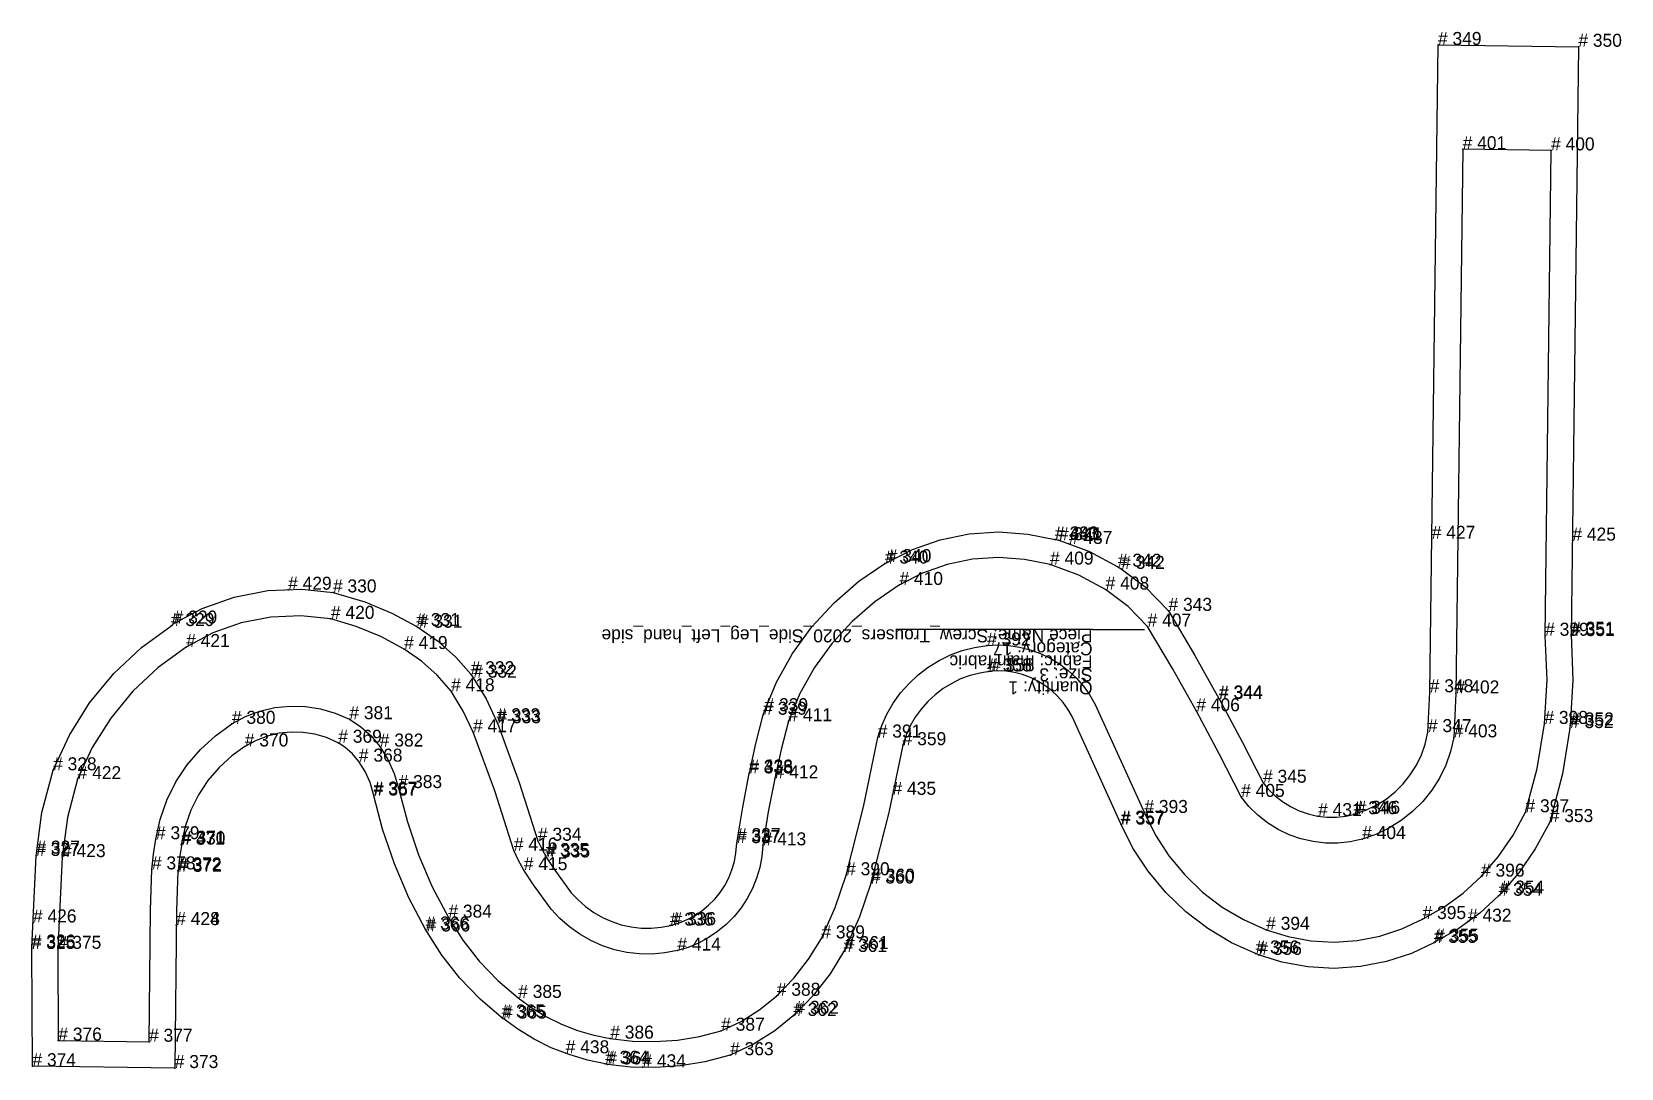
# Model space of a CAD drawing. Extents: x -265 to 2412, y -612 to 1604.
# Drawn here: x 693 to 1304, y -530 to -131 of the extents above; entities that cross this region are included whole.
import ezdxf

# ---------------------------------------------------------------- set-up
doc = ezdxf.new("R2010")
doc.units = 0

# ---------------------------------------------------------------- blocks, each defined once
blk = doc.blocks.new('Side_Leg_Left_hand_side-3')
at = {"layer": '1'}
blk.add_lwpolyline([(692.7475, -484.2), (692.76, -483.6725), (694.4225, -448.4025), (694.52, -447.5275), (696.67, -431.7225), (700.95, -415.4825), (707.2025, -401.965), (714.9775, -389.5825), (724.275, -378.2625), (734.9225, -368.22), (746.24, -359.9825), (747.32, -359.0325), (758.2225, -353.2375), (770.575, -348.86), (783.4475, -346.355), (796.5475, -345.7825), (808.5675, -347.035), (820.8525, -350.725), (831.18, -354.9875), (840.5975, -360.0075), (841.6, -360.6175), (848.7875, -365.62), (855.775, -371.9025), (861.52, -378.5225), (862.495, -379.84), (867.4725, -387.955), (871.48, -396.6175), (871.7975, -397.355), (880.1875, -420.135), (887.37, -442.5625), (888.805, -445.645), (890.6825, -448.99), (890.2975, -448.4725), (893.8075, -453.885), (900.185, -462.56), (902.78, -465.365), (905.6725, -467.9225), (908.8375, -470.1825), (912.18, -472.0925), (915.7325, -473.6775), (919.4, -474.8775), (923.215, -475.7125), (927.025, -476.155), (930.93, -476.1975), (934.7875, -475.8575), (939.0975, -475.035), (938.0825, -475.225), (941.7375, -474.13), (944.775, -472.885), (947.7075, -471.315), (950.4375, -469.4925), (952.9875, -467.385), (955.32, -465.0325), (957.395, -462.475), (959.195, -459.7325), (960.7325, -456.7975), (961.9575, -453.74), (962.8825, -450.555), (963.48, -447.2875), (963.805, -443.4875), (963.92, -442.6975), (966.09, -429.6725), (968.6125, -416.67), (968.6725, -416.39), (971.185, -405.1575), (974.0175, -394.095), (974.5, -392.7375), (979.1425, -381.6125), (985.295, -370.595), (992.68, -360.3225), (1001.2325, -351.0125), (1010.79, -342.74), (1020.7375, -335.9375), (1021.91, -335.385), (1031.4, -330.57), (1042.075, -326.83), (1053.1875, -324.53), (1064.5125, -323.8), (1075.775, -324.5775), (1086.2125, -326.695), (1087.675, -326.975), (1099.3875, -331.255), (1110.36, -337.16), (1111.62, -337.975), (1120.8625, -344.92), (1129.815, -354.1425), (1139.9475, -371.365), (1149.2125, -387.84), (1149.315, -388.02), (1158.14, -404.5025), (1166.1725, -420.2575), (1168.1625, -422.705), (1170.7625, -425.265), (1173.6325, -427.52), (1176.755, -429.4625), (1180.06, -431.0425), (1183.4875, -432.235), (1187.08, -433.055), (1190.71, -433.47), (1194.375, -433.48), (1198.01, -433.09), (1202.135, -432.1775), (1201.0175, -432.3625), (1205.7125, -430.7575), (1209.7075, -428.8575), (1213.4475, -426.5325), (1216.9025, -423.8075), (1220.0325, -420.705), (1222.78, -417.2725), (1225.1325, -413.5375), (1227.0425, -409.58), (1228.5075, -405.3975), (1229.5625, -400.78), (1230.285, -385.4575), (1233.43, -136.44), (1287.4, -137.13), (1284.6525, -363.8325), (1284.5875, -363.295), (1285.32, -380.7825), (1284.28, -398.2225), (1284.1775, -399.225), (1281.3075, -416.8975), (1276.395, -435.38), (1270.785, -445.7075), (1264.46, -454.8625), (1257.525, -462.9025), (1256.735, -463.735), (1249.465, -470.425), (1241.025, -476.5575), (1232.395, -481.4075), (1231.8, -481.86), (1223.2025, -485.9), (1213.5725, -489.0475), (1203.6125, -490.98), (1193.5075, -491.67), (1183.425, -491.12), (1173.4175, -489.3025), (1164.3625, -486.4825), (1163.285, -485.9275), (1154.085, -481.8025), (1144.9125, -476.36), (1136.4275, -469.9025), (1128.735, -462.52), (1121.935, -454.3125), (1116.125, -445.3925), (1111.605, -436.3575), (1111.4425, -436.01), (1092.74, -394.74), (1091.1325, -391.9125), (1089.295, -389.3375), (1087.175, -386.9175), (1084.83, -384.7275), (1082.2925, -382.795), (1079.59, -381.14), (1076.695, -379.745), (1073.6975, -378.65), (1070.5975, -377.8675), (1067.4325, -377.3925), (1064.23, -377.2475), (1060.52, -377.43), (1061.57, -377.3825), (1057.2425, -378.06), (1053.5025, -379.0275), (1049.8775, -380.35), (1046.435, -382.0275), (1043.12, -384.065), (1040.045, -386.3975), (1037.245, -389.0175), (1034.68, -391.9325), (1032.44, -395.0525), (1030.52, -398.405), (1028.92, -401.96), (1027.6225, -405.8075), (1022.3175, -431.7425), (1015.5425, -458.3225), (1015.335, -459.035), (1011.02, -471.8875), (1005.4525, -484.2425), (1004.8475, -485.3625), (999.6575, -493.8075), (993.28, -502.03), (986.385, -509.155), (985.4975, -509.96), (978.4425, -515.685), (970.265, -520.825), (961.2525, -525.07), (951.5425, -527.605), (942.1275, -529.155), (932.595, -529.835), (923.0875, -529.6325), (914.05, -528.605), (913.185, -528.345), (906.385, -526.94), (899.3675, -524.86), (892.495, -522.18), (885.89, -518.9075), (879.585, -515.0875), (873.98, -511.0125), (873.35, -510.5575), (865.155, -503.5575), (857.3275, -495.4125), (850.39, -486.57), (844.5925, -477.4675), (844.1425, -476.7325), (837.775, -464.5125), (832.21, -451.515), (827.645, -438.1425), (824.1875, -424.805), (824.3175, -425.1975), (822.79, -420.19), (820.8875, -415.985), (818.525, -412.145), (816.0375, -409.1675), (813.145, -406.5675), (810.605, -404.8725), (806.0475, -402.885), (801.605, -401.5925), (797.045, -400.885), (792.435, -400.77), (787.855, -401.2525), (783.37, -402.315), (779.045, -403.9575), (774.6575, -406.2975), (769.6125, -409.905), (764.735, -414.3725), (760.4525, -419.3825), (756.835, -424.885), (753.9225, -430.81), (751.75, -437.0525), (750.2225, -444.105), (750.5025, -443.7375), (749.5675, -449.095), (749.065, -454.5275), (748.935, -453.9625), (748.3475, -469.515), (747.735, -530.015), (693.0125, -529.3175), (692.7475, -484.2)], close=True, dxfattribs=at)
at = {"layer": '14'}
blk.add_lwpolyline([(702.7425, -484.1425), (702.9525, -519.45), (737.8425, -519.895), (738.355, -469.3075), (738.9475, -453.5875), (739.49, -447.76), (740.4925, -441.9975), (742.15, -434.355), (744.725, -426.9575), (748.1775, -419.9325), (752.48, -413.39), (757.5675, -407.4375), (763.335, -402.1525), (769.705, -397.6), (774.9075, -394.825), (780.4275, -392.73), (786.17, -391.3675), (792.045, -390.75), (797.945, -390.8975), (803.7775, -391.8025), (809.45, -393.4525), (814.85, -395.8075), (819.2425, -398.74), (823.1775, -402.275), (826.5675, -406.335), (829.6475, -411.3375), (832.07, -416.695), (833.7825, -422.3175), (837.145, -435.28), (841.4725, -447.955), (846.745, -460.2725), (852.935, -472.155), (858.4675, -480.8375), (864.82, -488.9325), (871.95, -496.355), (879.775, -503.04), (885.065, -506.885), (890.64, -510.2625), (896.475, -513.1525), (902.5475, -515.5225), (908.7975, -517.375), (915.1775, -518.6925), (923.7525, -519.6675), (932.3675, -519.85), (940.97, -519.235), (949.46, -517.8375), (957.8225, -515.655), (965.4725, -512.05), (972.63, -507.5525), (979.21, -502.2125), (985.72, -495.485), (991.445, -488.105), (996.34, -480.1375), (1001.705, -468.2325), (1005.86, -455.855), (1012.5775, -429.5075), (1018.025, -402.8725), (1019.5775, -398.27), (1021.57, -393.84), (1023.985, -389.625), (1026.82, -385.6775), (1030.03, -382.0275), (1033.5775, -378.71), (1037.4525, -375.77), (1041.5925, -373.225), (1045.955, -371.1), (1050.5225, -369.4325), (1055.225, -368.2175), (1060.0225, -367.4675), (1064.2175, -367.2575), (1068.41, -367.45), (1072.565, -368.075), (1076.635, -369.1025), (1080.5775, -370.5425), (1084.3625, -372.365), (1087.9425, -374.5575), (1091.2825, -377.1025), (1094.35, -379.965), (1097.12, -383.1275), (1099.56, -386.5425), (1101.635, -390.1925), (1120.53, -431.895), (1124.795, -440.4175), (1129.9875, -448.39), (1136.0625, -455.7225), (1142.925, -462.3075), (1150.5025, -468.0725), (1158.6925, -472.9325), (1167.37, -476.825), (1175.8525, -479.465), (1184.5925, -481.0525), (1193.4525, -481.5375), (1202.31, -480.93), (1211.03, -479.2375), (1219.46, -476.4825), (1227.5025, -472.705), (1235.6125, -468.145), (1243.13, -462.685), (1249.9725, -456.3875), (1256.5525, -448.76), (1262.2775, -440.4725), (1267.0825, -431.63), (1271.5525, -414.81), (1274.34, -397.63), (1275.3525, -380.6775), (1274.64, -363.7125), (1276.905, -176.9975), (1242.9125, -176.5625), (1240.2675, -385.91), (1239.4725, -402.7925), (1238.235, -408.21), (1236.4, -413.4525), (1233.9875, -418.4475), (1231.0275, -423.145), (1227.56, -427.4775), (1223.62, -431.385), (1219.265, -434.82), (1214.5525, -437.75), (1209.5375, -440.1325), (1204.29, -441.9275), (1199.6325, -442.9575), (1194.8875, -443.4675), (1190.125, -443.45), (1185.39, -442.9075), (1180.7475, -441.8475), (1176.245, -440.2825), (1171.9475, -438.2275), (1167.8975, -435.7075), (1164.1525, -432.7625), (1160.7575, -429.42), (1157.745, -425.715), (1149.2925, -409.1375), (1140.51, -392.735), (1131.3, -376.355), (1121.775, -360.1675), (1114.2575, -352.4225), (1105.635, -345.945), (1095.2875, -340.375), (1084.255, -336.345), (1074.4625, -334.355), (1064.4875, -333.6675), (1054.5025, -334.3125), (1044.71, -336.34), (1035.28, -339.645), (1026.365, -344.1675), (1016.8825, -350.6525), (1008.195, -358.1725), (1000.425, -366.63), (993.72, -375.955), (988.1175, -385.9875), (983.7, -396.575), (980.895, -407.53), (978.425, -418.5725), (975.9325, -431.4225), (973.78, -444.34), (973.4125, -448.635), (972.64, -452.865), (971.4375, -456.9975), (969.8375, -460.9925), (967.8425, -464.8025), (965.485, -468.395), (962.775, -471.735), (959.745, -474.79), (956.43, -477.53), (952.8525, -479.92), (949.0575, -481.95), (945.0775, -483.58), (940.96, -484.815), (936.1575, -485.73), (931.29, -486.16), (926.405, -486.105), (921.56, -485.54), (916.7875, -484.495), (912.1425, -482.9775), (907.685, -480.9875), (903.445, -478.5625), (899.47, -475.725), (895.8125, -472.49), (892.495, -468.9025), (885.615, -459.545), (881.9475, -453.8925), (879.88, -450.2075), (878.1, -446.38), (870.7475, -423.425), (862.4175, -400.81), (858.66, -392.6875), (853.9825, -385.0625), (848.6425, -378.905), (842.5875, -373.4625), (835.9025, -368.8125), (826.9225, -364.0225), (817.5, -360.135), (807.77, -357.2125), (796.24, -356.01), (784.655, -356.52), (773.275, -358.735), (762.345, -362.6075), (752.11, -368.0475), (741.3025, -375.915), (731.575, -385.0875), (723.095, -395.415), (715.985, -406.7375), (710.3775, -418.8575), (706.4725, -433.68), (704.405, -448.8725), (702.7425, -484.1425)], close=True, dxfattribs=at)
at = {"layer": '2'}
for p in [(1233.43, -136.44), (1287.4, -137.13), (1242.9125, -176.5625), (1276.905, -176.9975), (1086.2125, -326.695), (1087.675, -326.975), (1020.7375, -335.9375), (1021.91, -335.385), (1084.255, -336.345), (1110.36, -337.16), (1111.62, -337.975), (808.5675, -347.035), (1026.365, -344.1675), (1105.635, -345.945), (1129.815, -354.1425), (746.24, -359.9825), (747.32, -359.0325), (807.77, -357.2125), (840.5975, -360.0075), (1121.775, -360.1675), (841.6, -360.6175), (1274.64, -363.7125), (1284.5875, -363.295), (1284.6525, -363.8325), (752.11, -368.0475), (835.9025, -368.8125), (1060.0225, -367.4675), (861.52, -378.5225), (1060.52, -377.43), (1061.57, -377.3825), (862.495, -379.84), (853.9825, -385.0625), (1149.2125, -387.84), (1149.315, -388.02), (1230.285, -385.4575), (1240.2675, -385.91), (814.85, -395.8075), (871.48, -396.6175), (974.0175, -394.095), (974.5, -392.7375), (983.7, -396.575), (1140.51, -392.735), (769.705, -397.6), (862.4175, -400.81), (871.7975, -397.355), (1018.025, -402.8725), (1229.5625, -400.78), (1239.4725, -402.7925), (1274.34, -397.63), (1284.1775, -399.225), (1284.28, -398.2225), (774.6575, -406.2975), (810.605, -404.8725), (826.5675, -406.335), (1027.6225, -405.8075), (700.95, -415.4825), (818.525, -412.145), (710.3775, -418.8575), (968.6125, -416.67), (968.6725, -416.39), (978.425, -418.5725), (1166.1725, -420.2575), (824.1875, -424.805), (824.3175, -425.1975), (833.7825, -422.3175), (1157.745, -425.715), (1120.53, -431.895), (1201.0175, -432.3625), (1202.135, -432.1775), (1267.0825, -431.63), (1111.4425, -436.01), (1111.605, -436.3575), (1276.395, -435.38), (740.4925, -441.9975), (750.2225, -444.105), (750.5025, -443.7375), (887.37, -442.5625), (963.805, -443.4875), (963.92, -442.6975), (973.78, -444.34), (1204.29, -441.9275), (694.4225, -448.4025), (694.52, -447.5275), (704.405, -448.8725), (878.1, -446.38), (890.2975, -448.4725), (890.6825, -448.99), (738.9475, -453.5875), (748.935, -453.9625), (749.065, -454.5275), (881.9475, -453.8925), (1005.86, -455.855), (1015.5425, -458.3225), (1249.9725, -456.3875), (1015.335, -459.035), (1256.735, -463.735), (1257.525, -462.9025), (852.935, -472.155), (938.0825, -475.225), (939.0975, -475.035), (1227.5025, -472.705), (844.1425, -476.7325), (844.5925, -477.4675), (996.34, -480.1375), (1167.37, -476.825), (1231.8, -481.86), (1232.395, -481.4075), (692.7475, -484.2), (692.76, -483.6725), (702.7425, -484.1425), (940.96, -484.815), (1004.8475, -485.3625), (1005.4525, -484.2425), (1163.285, -485.9275), (1164.3625, -486.4825), (879.775, -503.04), (979.21, -502.2125), (873.35, -510.5575), (873.98, -511.0125), (985.4975, -509.96), (986.385, -509.155), (702.9525, -519.45), (915.1775, -518.6925), (957.8225, -515.655), (737.8425, -519.895), (961.2525, -525.07), (693.0125, -529.3175), (747.735, -530.015), (913.185, -528.345), (914.05, -528.605)]:
    blk.add_point(p, dxfattribs=at)
at = {"layer": '4'}
for p in [(1086.13, -326.68, 5), (1091.495, -328.375, 5), (1231.03, -326.4275, 5), (1285.095, -327.11, 5), (791.32, -346.0125, 5), (968.69, -416.3125, 5), (1023.715, -424.9, 5), (1187.3525, -433.09, 5), (750.455, -444.0075, 5), (693.2175, -474.01, 5), (748.29, -475.0075, 5), (748.29, -475.0075, 5), (1244.9525, -473.7025, 5), (898.045, -524.345, 5), (927.52, -529.7275, 5)]:
    blk.add_point(p, dxfattribs=at)
at = {"layer": '5'}
blk.add_line((1100.615, -361.245), (1120.615, -361.245), dxfattribs=at)
at = {"layer": '7'}
blk.add_line((1100.615, -361.245), (1024.9925, -361.245), dxfattribs=at)
at = {"layer": '1'}
for s, p in [('Piece Name: Screw_Trousers_2020_Side_Leg_Left_hand_side', (1100.615, -361.245)), ('Category: 17', (1100.615, -366.245)), ('Fabric: main fabric', (1100.615, -371.245)), ('Size: 3', (1100.615, -376.245)), ('Quantity: 1', (1100.615, -381.245))]:
    blk.add_text(s, height=5, rotation=-180, dxfattribs=at).set_placement(p)
at = {"layer": '2'}
for s, p in [('# 349', (1233.43, -136.44)), ('# 350', (1287.4, -137.13)), ('# 401', (1242.9125, -176.5625)), ('# 400', (1276.905, -176.9975)), ('# 341', (1086.2125, -326.695)), ('# 341', (1087.675, -326.975)), ('# 340', (1020.7375, -335.9375)), ('# 340', (1021.91, -335.385)), ('# 409', (1084.255, -336.345)), ('# 342', (1110.36, -337.16)), ('# 342', (1111.62, -337.975)), ('# 330', (808.5675, -347.035)), ('# 410', (1026.365, -344.1675)), ('# 408', (1105.635, -345.945)), ('# 329', (747.32, -359.0325)), ('# 420', (807.77, -357.2125)), ('# 343', (1129.815, -354.1425)), ('# 329', (746.24, -359.9825)), ('# 331', (840.5975, -360.0075)), ('# 331', (841.6, -360.6175)), ('# 407', (1121.775, -360.1675)), ('# 399', (1274.64, -363.7125)), ('# 351', (1284.5875, -363.295)), ('# 351', (1284.6525, -363.8325)), ('# 421', (752.11, -368.0475)), ('# 419', (835.9025, -368.8125)), ('# 392', (1060.0225, -367.4675)), ('# 358', (1060.52, -377.43)), ('# 358', (1061.57, -377.3825)), ('# 332', (861.52, -378.5225)), ('# 332', (862.495, -379.84)), ('# 418', (853.9825, -385.0625)), ('# 344', (1149.2125, -387.84)), ('# 344', (1149.315, -388.02)), ('# 348', (1230.285, -385.4575)), ('# 402', (1240.2675, -385.91)), ('# 381', (814.85, -395.8075)), ('# 339', (974.0175, -394.095)), ('# 339', (974.5, -392.7375)), ('# 406', (1140.51, -392.735)), ('# 380', (769.705, -397.6)), ('# 417', (862.4175, -400.81)), ('# 333', (871.48, -396.6175)), ('# 333', (871.7975, -397.355)), ('# 411', (983.7, -396.575)), ('# 347', (1229.5625, -400.78)), ('# 398', (1274.34, -397.63)), ('# 352', (1284.1775, -399.225)), ('# 352', (1284.28, -398.2225)), ('# 370', (774.6575, -406.2975)), ('# 369', (810.605, -404.8725)), ('# 382', (826.5675, -406.335)), ('# 391', (1018.025, -402.8725)), ('# 359', (1027.6225, -405.8075)), ('# 403', (1239.4725, -402.7925)), ('# 368', (818.525, -412.145)), ('# 328', (700.95, -415.4825)), ('# 422', (710.3775, -418.8575)), ('# 338', (968.6125, -416.67)), ('# 338', (968.6725, -416.39)), ('# 412', (978.425, -418.5725)), ('# 345', (1166.1725, -420.2575)), ('# 367', (824.1875, -424.805)), ('# 367', (824.3175, -425.1975)), ('# 383', (833.7825, -422.3175)), ('# 405', (1157.745, -425.715)), ('# 393', (1120.53, -431.895)), ('# 346', (1201.0175, -432.3625)), ('# 346', (1202.135, -432.1775)), ('# 397', (1267.0825, -431.63)), ('# 357', (1111.4425, -436.01)), ('# 357', (1111.605, -436.3575)), ('# 353', (1276.395, -435.38)), ('# 379', (740.4925, -441.9975)), ('# 371', (750.2225, -444.105)), ('# 371', (750.5025, -443.7375)), ('# 334', (887.37, -442.5625)), ('# 337', (963.805, -443.4875)), ('# 337', (963.92, -442.6975)), ('# 413', (973.78, -444.34)), ('# 404', (1204.29, -441.9275)), ('# 327', (694.4225, -448.4025)), ('# 327', (694.52, -447.5275)), ('# 423', (704.405, -448.8725)), ('# 416', (878.1, -446.38)), ('# 335', (890.2975, -448.4725)), ('# 335', (890.6825, -448.99)), ('# 378', (738.9475, -453.5875)), ('# 372', (748.935, -453.9625)), ('# 372', (749.065, -454.5275)), ('# 415', (881.9475, -453.8925)), ('# 390', (1005.86, -455.855)), ('# 396', (1249.9725, -456.3875)), ('# 360', (1015.335, -459.035)), ('# 360', (1015.5425, -458.3225)), ('# 354', (1257.525, -462.9025)), ('# 354', (1256.735, -463.735)), ('# 384', (852.935, -472.155)), ('# 336', (938.0825, -475.225)), ('# 336', (939.0975, -475.035)), ('# 395', (1227.5025, -472.705)), ('# 366', (844.1425, -476.7325)), ('# 366', (844.5925, -477.4675)), ('# 389', (996.34, -480.1375)), ('# 394', (1167.37, -476.825)), ('# 355', (1232.395, -481.4075)), ('# 325', (692.7475, -484.2)), ('# 326', (692.76, -483.6725)), ('# 375', (702.7425, -484.1425)), ('# 414', (940.96, -484.815)), ('# 361', (1004.8475, -485.3625)), ('# 361', (1005.4525, -484.2425)), ('# 356', (1163.285, -485.9275)), ('# 356', (1164.3625, -486.4825)), ('# 355', (1231.8, -481.86)), ('# 385', (879.775, -503.04)), ('# 388', (979.21, -502.2125)), ('# 365', (873.35, -510.5575)), ('# 365', (873.98, -511.0125)), ('# 362', (985.4975, -509.96)), ('# 362', (986.385, -509.155)), ('# 387', (957.8225, -515.655)), ('# 376', (702.9525, -519.45)), ('# 377', (737.8425, -519.895)), ('# 386', (915.1775, -518.6925)), ('# 374', (693.0125, -529.3175)), ('# 373', (747.735, -530.015)), ('# 364', (913.185, -528.345)), ('# 364', (914.05, -528.605)), ('# 363', (961.2525, -525.07))]:
    blk.add_text(s, height=5, dxfattribs=at).set_placement(p)
at = {"layer": '4'}
for s, p in [('# 433', (1086.13, -326.68)), ('# 437', (1091.495, -328.375)), ('# 427', (1231.03, -326.4275)), ('# 425', (1285.095, -327.11)), ('# 429', (791.32, -346.0125)), ('# 436', (968.69, -416.3125)), ('# 435', (1023.715, -424.9)), ('# 431', (1187.3525, -433.09)), ('# 430', (750.455, -444.0075)), ('# 426', (693.2175, -474.01)), ('# 424', (748.29, -475.0075)), ('# 428', (748.29, -475.0075)), ('# 432', (1244.9525, -473.7025)), ('# 438', (898.045, -524.345)), ('# 434', (927.52, -529.7275))]:
    blk.add_text(s, height=5, dxfattribs=at).set_placement(p)

msp = doc.modelspace()

# ---------------------------------------------------------------- block references
at = {"layer": '1'}
msp.add_blockref('Side_Leg_Left_hand_side-3', (0, 0), dxfattribs=at)

doc.saveas('drawing.dxf')
